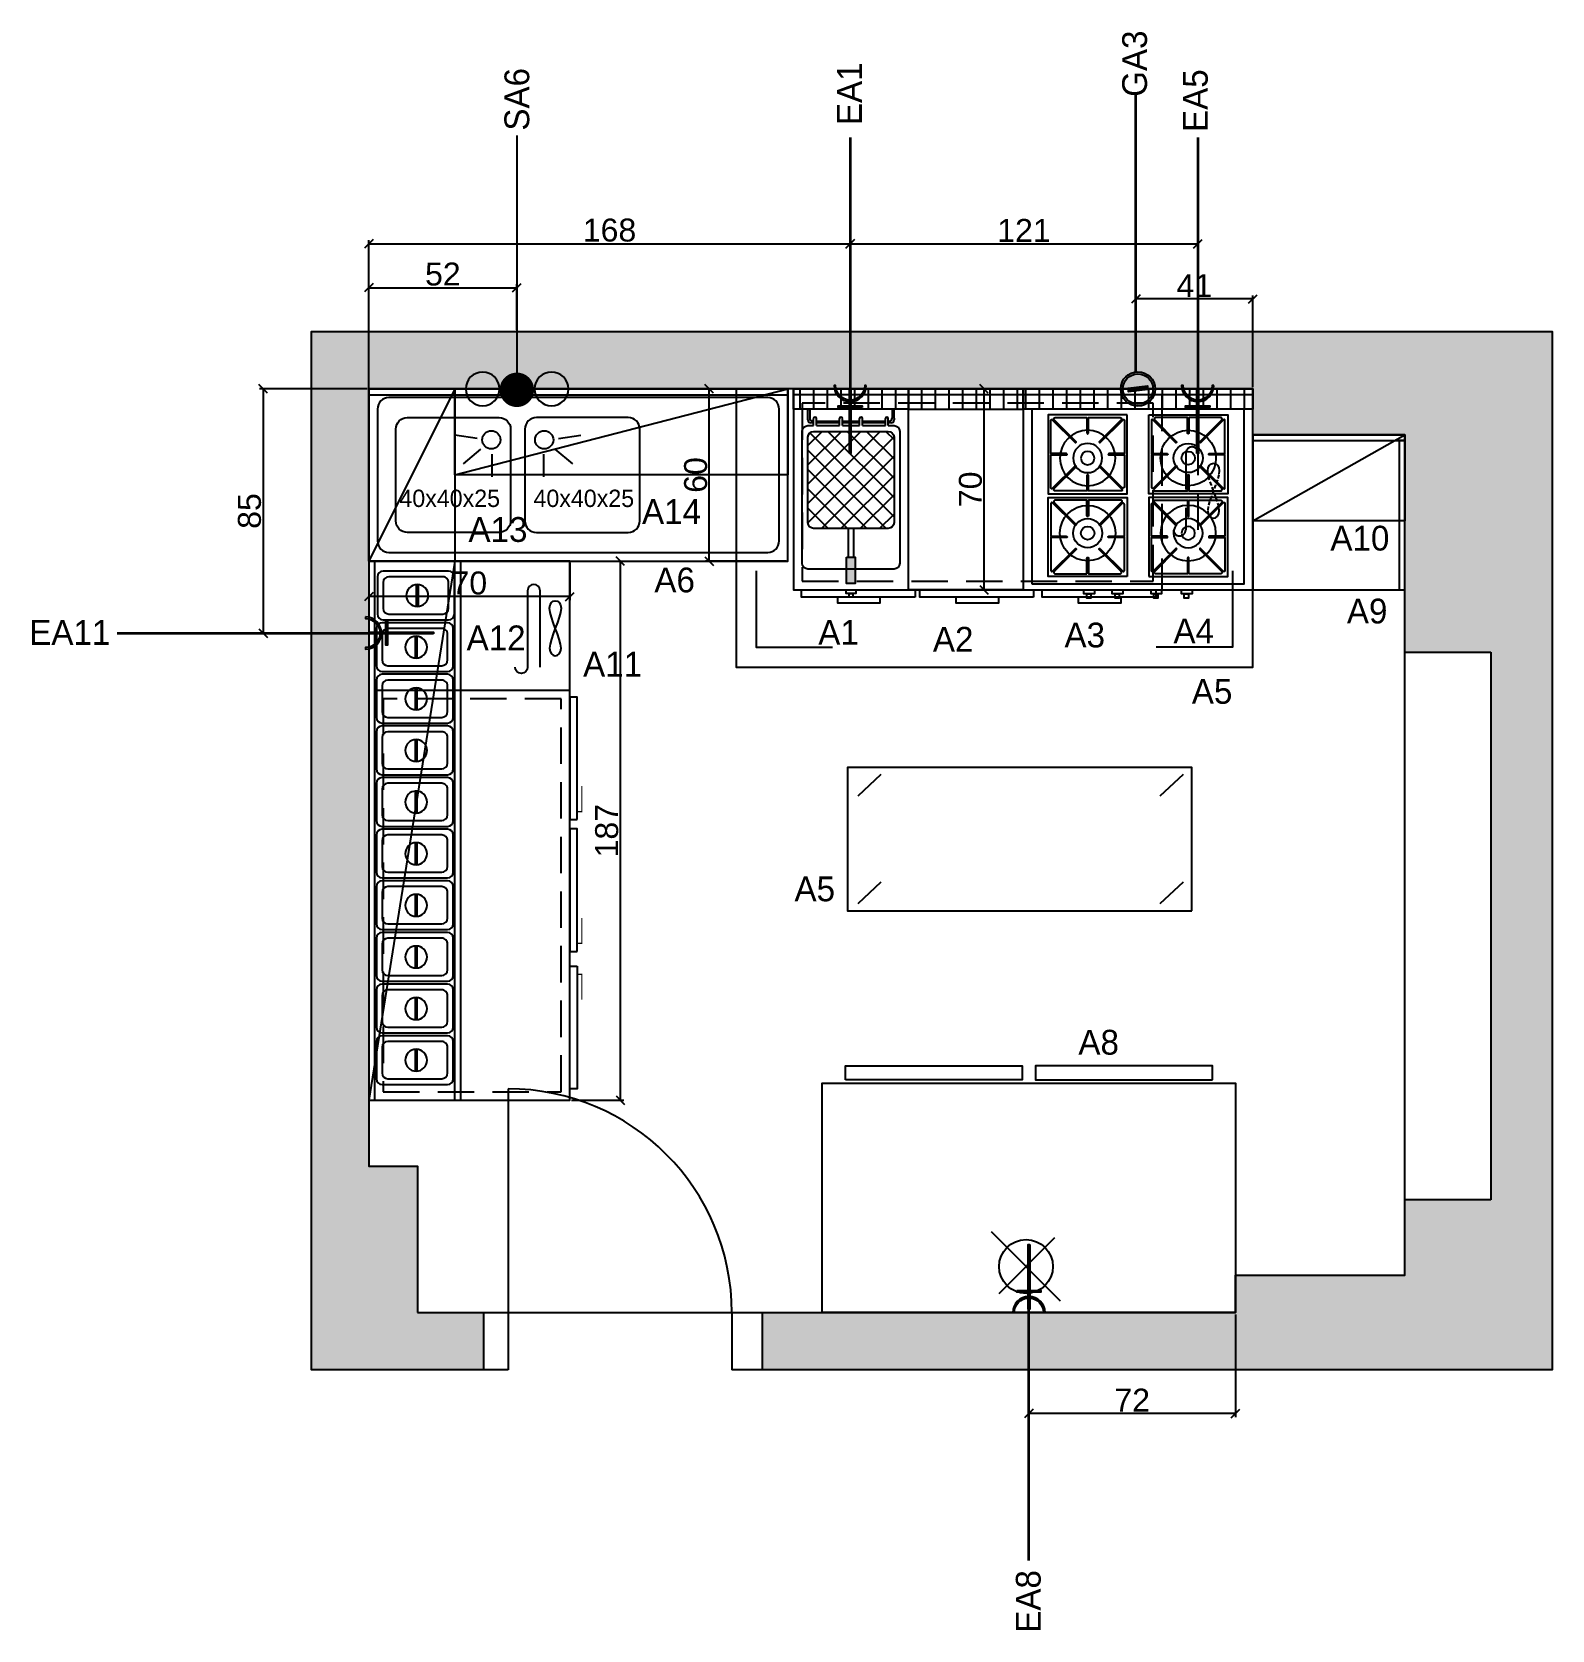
# Model space of a CAD drawing. Header units: millimetres. Extents: x 4241 to 4771, y 14519 to 15076.
import ezdxf
from ezdxf.enums import TextEntityAlignment as Align

# ---------------------------------------------------------------- set-up
doc = ezdxf.new("R2010")
doc.units = ezdxf.units.MM
doc.linetypes.add('DASHDOT', pattern=[25.399999999999995, 12.7, -6.349999999999998, 0, -6.349999999999998])
doc.linetypes.add('DASHED', pattern=[19.049999999999997, 12.7, -6.35])
for name, color, linetype in [('002 Çizgi', 7, 'Continuous'), ('CIHAZ', 2, 'Continuous'), ('ELEKTRİK', 10, 'Continuous'), ('S2000-002 Çizgi', 7, 'Continuous'), ('S2000-019 Su Tes İşaretler', 5, 'Continuous'), ('S2000-024 Gaz Tes İşaretler', 3, 'Continuous'), ('SIH', 4, 'Continuous'), ('SU', 152, 'Continuous'), ('wall', 4, 'Continuous')]:
    doc.layers.add(name, color=color, linetype=linetype)
doc.layers.add('ELK', color=1, linetype='Continuous', lineweight=35)
doc.layers.add('GAZ', color=200, linetype='Continuous', lineweight=25)
doc.styles.get("Standard").update_dxf_attribs({"font": 'arial.ttf'})
doc.styles.add('TAKSİM', font='GOTHIC.TTF', dxfattribs={"height": 20})
doc.dimstyles.new('OLCU50', dxfattribs={"dimtxt": 8, "dimasz": 3, "dimexe": 1.25, "dimexo": 0.625, "dimtad": 1, "dimdec": 0, "dimtxsty": 'Standard', "dimblk": 'OBLIQUE', "dimcen": 2.5, "dimclrd": 256, "dimclre": 251, "dimclrt": 25, "dimadec": 0, "dimazin": 0, "dimtfac": 1, "dimtdec": 0, "dimtmove": 0, "dimatfit": 3, "dimldrblk": 'OBLIQUE', "dimfxl": 1, "dimarcsym": 0})

msp = doc.modelspace()

# ---------------------------------------------------------------- texts
at = {"style": 'TAKSİM'}
for s, height, p in [('40x40x25', 6.048, (4386.942339850631, 14910.43699284006)), ('40x40x25', 6.048, (4433.676133183033, 14910.43699284006)), ('A14', 8.64, (4464.244376225348, 14904.54378596111)), ('A13', 8.64, (4403.764014079186, 14898.27452745167)), ('A10', 8.64, (4704.113720746525, 14895.26477330201)), ('A6', 8.64, (4465.322013567571, 14880.67361168229)), ('A9', 8.64, (4706.648818578415, 14869.83599524137)), ('A1', 8.64, (4522.444428562063, 14862.41380820431)), ('A3', 8.64, (4608.239423968, 14861.48555031622)), ('A4', 8.64, (4646.210971801982, 14862.92481165267)), ('A12', 8.64, (4403.111190361045, 14860.48998684589)), ('A2', 8.64, (4562.38695466028, 14860.00735803928)), ('A11', 8.64, (4443.712309653583, 14851.30820624736)), ('A5', 8.64, (4652.613656764301, 14841.84284421939)), ('A5', 8.64, (4514.156900372408, 14772.98332510728)), ('A8', 8.64, (4613.087827254552, 14719.52354286462))]:
    msp.add_text(s, height=height, dxfattribs=at).set_placement(p, align=Align.CENTER)
at = {"layer": 'ELK', "color": 3, "style": 'TAKSİM'}
msp.add_text('GA3', height=8.64, rotation=90, dxfattribs=at).set_placement((4629.934372787951, 15053.44006255312))
at = {"layer": 'ELK', "color": 1, "style": 'TAKSİM'}
for s, p in [('EA1', (4530.571525395411, 15054.50488369933)), ('EA5', (4651.086759212851, 15052.10609737102)), ('EA8', (4592.865504528861, 14528.88622183646))]:
    msp.add_text(s, height=8.64, rotation=90, dxfattribs=at).set_placement(p, align=Align.CENTER)
msp.add_text('EA11', height=8.64, dxfattribs=at).set_placement((4254.557242084276, 14862.38277726085), align=Align.CENTER)
at = {"layer": 'SU', "style": 'TAKSİM'}
msp.add_text('SA6', height=8.64, rotation=90, dxfattribs=at).set_placement((4414.653378012948, 15041.64990061729))

# ---------------------------------------------------------------- blocks, each defined once
blk = doc.blocks.new('A$C604B7618')
at = {"layer": 'S2000-002 Çizgi'}
blk.add_lwpolyline([(9.0837897915e-06, 30.56934416526383), (30.56934988002058, 30.56934416526383), (30.56934988002058, 3.3690312193e-06), (9.0837897915e-06, 3.3690312193e-06), (9.0837897915e-06, 30.56934416526383)], dxfattribs=at)
blk.add_lwpolyline([(15.54676230766154, 29.52101286223842), (15.54676230766154, 23.4406913046887, -0.4142135623730951), (15.33709604705655, 23.23102504408325), (15.23226291675382, 23.23102504408325, -0.4142135623730951), (15.02259665614838, 23.4406913046887), (15.02259665614838, 29.52101286223842), (2.684429298277336, 29.52101286223842, 0.6681786379192877), (2.313788211627525, 28.62620612407591), (10.80522009634524, 20.13477423935729, -0.8104432851896715), (10.38341604437301, 19.81529611802944), (1.585224429712525, 28.61348773269038, 0.6681786379193126), (1.048340386815198, 28.39110308070031), (1.048340386815198, 15.54675659290387), (7.128661944364921, 15.54675659290387, -0.4142135623730951), (7.338328204970366, 15.33709033229934), (7.338328204970366, 15.23225720199661, -0.4142135623730951), (7.128661944364921, 15.02259094139117), (1.048340386815198, 15.02259094139117), (1.048340386815198, 2.684423583519674, 0.6681786379192877), (1.943147124977713, 2.313782496869862), (10.43457900969588, 10.80521438158757, -0.8104432851896715), (10.75405713102418, 10.3834103296158), (1.955865516363246, 1.585218714955772, 0.6681786379193126), (2.17825016835377, 1.048334672058444), (15.02259665614838, 1.048334672057535), (15.02259665614838, 7.128656229607258, -0.4142135623730951), (15.23226291675382, 7.338322490212701), (15.33709604705655, 7.338322490212701, -0.4142135623730951), (15.54676230766154, 7.128656229607258), (15.54676230766154, 1.048334672057535), (27.88492966553258, 1.048334672057535, 0.6681786379192877), (28.25557075218285, 1.94314141022005), (19.76413886746513, 10.43457329493776, -0.8104432851896717), (20.18594291943736, 10.75405141626561), (28.9841345340974, 1.955859801605583, 0.6681786379193126), (29.52101857699472, 2.178244453595652), (29.52101857699472, 15.02259094139117), (23.440697019445, 15.02259094139117, -0.4142135623730951), (23.23103075883955, 15.23225720199661), (23.23103075884001, 15.33709033229934, -0.4142135623730951), (23.440697019445, 15.54675659290387), (29.52101857699472, 15.54675659290387), (29.52101857699472, 28.39110308070031, 0.6681786379193126), (28.9841345340974, 28.61348773269038), (20.18594291943736, 19.81529611802944, -0.8104432851896715), (19.76413886746513, 20.13477423935729), (28.25557075218285, 28.62620612407591, 0.6681786379192877), (27.88492966553258, 29.52101286223842)], format="xyb", close=True, dxfattribs=at)
for radius in [10.75000880901227, 5.655118676306867, 2.598184596683391]:
    blk.add_circle((15.28470044665027, 13.79798802426285), radius, dxfattribs=at)
blk = doc.blocks.new('A$C7A250C34')
at = {"layer": 'S2000-002 Çizgi'}
h = blk.add_hatch(dxfattribs=at)
h.set_pattern_fill('ANSI31', color=256, scale=1.5, angle=45, style=0)
h.set_pattern_definition([(90, (-2508.419051880786, -6412.80118857615), (-4.762499999999998, 9e-16), [])])
h.paths.add_polyline_path([(-9.212448276230134e-06, 72.91598990668763), (-9.212448276230134e-06, 65.91598990668763), (79.99999078755172, 65.91598990668763), (79.99999078755172, 72.91598990668763)])
for points in [[(-9.212448276230134e-06, 2.915989906687628), (79.99999078755263, 2.915989906687628), (79.99999078755172, 72.91598990668763), (-9.212448276230134e-06, 72.91598990668763)], [(79.99999078755172, 65.91598990668763), (-9.212448276230134e-06, 65.91598990668763), (-9.212448276230134e-06, 72.91598990668763), (79.99999078755172, 72.91598990668763)], [(2.999990787551724, 4.915989906687628), (76.99999078755263, 4.915989906687628), (76.99999078755172, 65.91598990668763), (2.999990787551724, 65.91598990668763)], [(21.19846672845506, 2.915989906687628), (24.8434667284555, 2.915989906687628), (24.8434667284555, 1.457989906688908), (21.19846672845506, 1.457989906688908)], [(22.16557366748293, 1.457989906688908), (23.62357366748347, 1.457989906688908), (23.62357366748347, -1.00933098110545e-05), (22.16557366748293, -1.00933098110545e-05)], [(31.04837039071299, 2.915989906687628), (34.69337039071343, 2.915989906687628), (34.69337039071343, 1.457989906688908), (31.04837039071299, 1.457989906688908)], [(32.01547732974086, 1.457989906688908), (33.4734773297414, 1.457989906688908), (33.4734773297414, -1.00933098110545e-05), (32.01547732974086, -1.00933098110545e-05)], [(44.55692469793121, 2.915989906687628), (48.20192469793164, 2.915989906687628), (48.20192469793164, 1.457989906688908), (44.55692469793121, 1.457989906688908)], [(45.52403163695908, 1.457989906688908), (46.98203163695962, 1.457989906688908), (46.98203163695962, -1.00933098110545e-05), (45.52403163695908, -1.00933098110545e-05)], [(55.19721320158078, 2.915989906687628), (58.84221320158122, 2.915989906687628), (58.84221320158122, 1.457989906688908), (55.19721320158078, 1.457989906688908)], [(56.16432014060865, 1.457989906688908), (57.62232014060919, 1.457989906688908), (57.62232014060919, -1.00933098110545e-05), (56.16432014060865, -1.00933098110545e-05)]]:
    blk.add_lwpolyline(points, close=True, dxfattribs=at)
at = {"layer": 'S2000-002 Çizgi', "yscale": 0.8999999999996362}
for p, xscale, zscale in [((36.23911923934429, 36.40358015796164), -0.8999999999996362, 0.9), ((43.76086233575916, 36.40358015796164), 0.8999999999996362, 0.8999999999996362)]:
    blk.add_blockref('A$C604B7618', p, dxfattribs=dict(at, xscale=xscale, zscale=zscale))
at = {"layer": 'S2000-002 Çizgi', "yscale": 0.8999999999996362, "rotation": 180}
for p, xscale, zscale in [((36.23911923934429, 35.06320887480115), 0.8999999999996362, 0.8999999999996362), ((43.76086233575916, 35.06320887480115), -0.8999999999996362, 0.9)]:
    blk.add_blockref('A$C604B7618', p, dxfattribs=dict(at, xscale=xscale, zscale=zscale))
blk = doc.blocks.new('A$C552303AF')
at = {"layer": 'S2000-002 Çizgi'}
h = blk.add_hatch(dxfattribs=at)
h.set_pattern_fill('ANSI31', color=256, scale=1.5, angle=45, style=0)
h.set_pattern_definition([(90, (-4587.759437959452, -5289.153943066902), (-4.762499999999998, 9e-16), [])])
h.paths.add_polyline_path([(2.50047278314014e-05, 69.99998806620033), (2.50047278314014e-05, 62.99998806620033), (40.00002500472783, 62.99998806620033), (40.00002500472783, 69.99998806620033)])
for points in [[(2.50047278314014e-05, 69.99998806620033), (40.00002500472783, 69.99998806620033), (40.00002500472783, -1.193379966935026e-05), (2.50047278314014e-05, -1.193379966935026e-05)], [(2.50047278314014e-05, 62.99998806620033), (40.00002500472783, 62.99998806620033), (40.00002500472783, -1.193379966935026e-05), (2.50047278314014e-05, -1.193379966935026e-05)]]:
    blk.add_lwpolyline(points, close=True, dxfattribs=at)
blk = doc.blocks.new('A$C3D043C48')
at = {"layer": 'S2000-002 Çizgi'}
h = blk.add_hatch(dxfattribs=at)
h.set_pattern_fill('ANSI31', color=256, scale=1.5, angle=45, style=0)
h.set_pattern_definition([(90, (-3458.603048257961, -4993.738676328785), (-4.762499999999998, 9e-16), [])])
h.paths.add_polyline_path([(2.07353168661939e-05, 72.62441608050494), (2.07353168661939e-05, 65.62441608050494), (40.00002073531687, 65.62441608050494), (40.00002073531687, 72.62441608050494)])
h = blk.add_hatch(color=256, dxfattribs=at)
h.paths.add_polyline_path([(35.00002073531687, 61.80149465390105), (35.00002073531687, 62.43932749152145), (35.00002073531778, 65.62441608050585), (34.36218789769737, 65.62441608050494), (34.36218789769737, 62.43932749152145, -0.4142135623722854), (33.3621878977001, 61.43932749152145), (33.00002073531687, 61.43932749151963), (33.00002073531687, 60.80149465390014), (34.00002073531869, 60.80149465390195, 0.414213562372296)])
h.paths.add_polyline_path([(32.00002073531778, 61.43932749152054), (24.00002073531778, 61.43932749152054), (24.00002073531687, 60.80149465390105), (32.00002073531778, 60.80149465390105)])
h.paths.add_polyline_path([(23.00002073531778, 61.43932749152054), (17.00002073531687, 61.43932749152054), (17.00002073531687, 60.80149465390105), (23.00002073531778, 60.80149465390105)])
h.paths.add_polyline_path([(16.00002073531596, 61.43932749151963), (8.000020735316866, 61.43932749152054), (8.000020735316866, 60.80149465390195), (16.00002073531596, 60.80149465390195)])
h.paths.add_polyline_path([(5.637853572935455, 62.43932749151963), (5.637853572936365, 65.62441608050494), (5.000020735315957, 65.62441608050494), (5.000020735316866, 61.80149465390195, 0.4142135623730951), (6.000020735316866, 60.80149465390195), (6.637853572936365, 60.80149465390195), (7.000020735316866, 60.80149465390195), (7.000020735316866, 61.43932749152054), (6.637853572935455, 61.43932749152054, -0.4142135623728287)])
h = blk.add_hatch(dxfattribs=at)
h.set_pattern_fill('ANSI37', color=256, scale=1.5, style=0)
h.set_pattern_definition([(45, (-3527.476305597725, -4981.522425038514), (-3.367596045400931, 3.367596045400932), []), (135, (-3527.476305597725, -4981.522425038514), (-3.367596045400932, -3.367596045400931), [])])
h.paths.add_polyline_path([(35.00002073531687, 55.84066737077274, 0.4142135623730951), (33.00002073531687, 57.84066737077274), (7.000020735316866, 57.84066737077364, 0.4142135623730951), (5.000020735316866, 55.84066737077364), (5.000020735315957, 26.00596200717928, 0.4142135623730951), (7.000020735315957, 24.00596200717928), (33.00002073531687, 24.00596200717837, 0.4142135623730951), (35.00002073531687, 26.00596200717837)])
blk.add_hatch(color=256, dxfattribs=at).paths.add_polyline_path([(18.49464213074498, 14.00596200717928), (21.50539933988875, 14.00596200717928), (21.50539933988875, 4.840667370774554), (18.49464213074498, 4.840667370774554)])
for p, q in [((5.000020735316866, 65.62441608050494), (5.637853572936365, 65.62441608050494)), ((5.000020735316866, 61.80149465390195), (5.000020735316866, 65.62441608050494)), ((5.637853572936365, 65.62441608050494), (5.637853572935455, 62.43932749152054)), ((6.637853572935455, 61.43932749152054), (7.000020735315957, 61.43932749152054)), ((7.000020735316866, 59.84066737077364), (7.000020735316866, 62.31665213439055)), ((8.000020735316866, 59.84066737077364), (8.000020735316866, 62.31665213439055)), ((8.000020735315957, 61.43932749152054), (16.00002073531596, 61.43932749152054)), ((16.00002073531596, 59.84066737077364), (16.00002073531596, 62.31665213439055)), ((17.00002073531687, 59.84066737077364), (17.00002073531687, 62.31665213439055)), ((17.00002073531687, 61.43932749152054), (23.00002073531778, 61.43932749152054)), ((23.00002073531778, 59.84066737077364), (23.00002073531778, 62.31665213439055)), ((24.00002073531778, 59.84066737077364), (24.00002073531778, 62.31665213439055)), ((24.00002073531778, 61.43932749152054), (32.00002073531778, 61.43932749152054)), ((32.00002073531778, 59.84066737077364), (32.00002073531778, 62.31665213439055)), ((33.00002073531687, 59.84066737077364), (33.00002073531687, 62.31665213439055)), ((33.00002073531687, 61.43932749152054), (33.36218789769737, 61.43932749152145)), ((35.00002073531687, 65.62441608050494), (34.36218789769737, 65.62441608050494)), ((34.36218789769737, 65.62441608050494), (34.36218789769737, 62.43932749152145)), ((35.00002073531687, 62.43932749152145), (35.00002073531687, 65.62441608050494)), ((35.00002073531687, 62.43932749152145), (35.00002073531687, 61.80149465390195)), ((6.637853572936365, 60.80149465390195), (6.000020735316866, 60.80149465390195)), ((7.000020735316866, 60.80149465390195), (6.637853572936365, 60.80149465390195)), ((16.00002073531596, 60.80149465390195), (8.000020735316866, 60.80149465390195)), ((23.00002073531778, 60.80149465390105), (17.00002073531687, 60.80149465390195)), ((32.00002073531778, 60.80149465390105), (24.00002073531778, 60.80149465390105)), ((34.00002073531687, 60.80149465390195), (33.00002073531687, 60.80149465390105))]:
    blk.add_line(p, q, dxfattribs=at)
for points in [[(2.07353168661939e-05, 2.624416080504943), (40.00002073531687, 2.624416080504943), (40.00002073531687, 72.62441608050494), (2.07353168661939e-05, 72.62441608050494)], [(2.07353168661939e-05, 72.62441608050494), (40.00002073531687, 72.62441608050494), (40.00002073531687, 65.62441608050494), (2.07353168661939e-05, 65.62441608050494)], [(19.00002073531687, 24.00596200717928), (19.00002073531687, 14.00596200717928), (21.00002073531687, 14.00596200717928), (21.00002073531687, 24.00596200717928)], [(18.49464213074498, 14.00596200717928), (21.50539933988875, 14.00596200717928), (21.50539933988875, 4.840667370774554), (18.49464213074498, 4.840667370774554)], [(18.35977073531649, 2.624416080504943), (21.64027073531724, 2.624416080504943), (21.64027073531724, 1.312216080504641), (18.35977073531649, 1.312216080504641)], [(19.34392073531671, 1.312216080504641), (20.65612073531702, 1.312216080504641), (20.65612073531702, 1.608050433787866e-05), (19.34392073531671, 1.608050433787866e-05)]]:
    blk.add_lwpolyline(points, close=True, dxfattribs=at)
for points in [[(29.00002073531778, 9.840667370774554), (5.000020735316866, 9.840667370774554, -0.4142135623730951), (3.000020735316866, 11.84066737077455), (3.000020735316866, 57.84066737077364, -0.4142135623730951), (5.000020735316866, 59.84066737077364), (7.000020735316866, 59.84066737077364)], [(33.00002073531687, 59.84066737077364), (35.00002073531687, 59.84066737077364, -0.4142135623731034), (37.00002073531687, 57.84066737077364), (37.00002073531687, 11.84066737077455, -0.4142135623730951), (35.00002073531687, 9.840667370774554), (29.00002073531778, 9.840667370774554)]]:
    blk.add_lwpolyline(points, format="xyb", dxfattribs=at)
blk.add_lwpolyline([(7.000020735316866, 57.84066737077364), (33.00002073531687, 57.84066737077274, -0.4142135623730951), (35.00002073531687, 55.84066737077274), (35.00002073531687, 26.00596200717837, -0.4142135623730951), (33.00002073531687, 24.00596200717837), (7.000020735315957, 24.00596200717928, -0.4142135623730951), (5.000020735315957, 26.00596200717928), (5.000020735316866, 55.84066737077364, -0.4142135623730951)], format="xyb", close=True, dxfattribs=at)
for points in [[(8.000020735316866, 59.84066737077364), (16.00002073531596, 59.84066737077364)], [(17.00002073531687, 59.84066737077364), (23.00002073531778, 59.84066737077364)], [(24.00002073531778, 59.84066737077364), (32.00002073531778, 59.84066737077364)]]:
    blk.add_lwpolyline(points, dxfattribs=at)
for centre, radius, start, end in [((6.000020735316866, 61.80149465390195), 1, 180, 270), ((6.637853572935455, 62.43932749152054), 1, 180, 270), ((7.500020735316866, 62.31665213439055), 0.5, 0, 180), ((16.50002073531596, 62.31665213439055), 0.5, 0, 180), ((23.50002073531778, 62.31665213439055), 0.5, 0, 180), ((32.50002073531687, 62.31665213439055), 0.5, 0, 180), ((33.36218789769737, 62.43932749152145), 1, 270, 0), ((34.00002073531687, 61.80149465390195), 1, 270, 0)]:
    blk.add_arc(centre, radius, start, end, dxfattribs=at)
blk = doc.blocks.new('A$C6274531D')
at = {"layer": 'S2000-002 Çizgi'}
for p, q in [((17.23786453774846, 66.03869537394712), (16.12519673073803, 73.85040841250157)), ((21.04710673624868, 64.80851258343318), (26.05501014459878, 70.90620015316745)), ((22.71018511349394, 60.89985763222103), (30.60074214360793, 60.89985763222103)), ((22.71018511349394, 42.8621808682874), (30.60074214360793, 42.8621808682874)), ((17.23786453774846, 37.72334312656312), (16.12519673073803, 29.91163008800686)), ((21.04710673624868, 38.95352591707706), (26.05501014459878, 32.85583834733916))]:
    blk.add_line(p, q, dxfattribs=at)
for points in [[(60.000006549928, 2.313236109330319e-06), (60.000006549928, 146.0000023132361), (6.549928002641536e-06, 146.0000023132361), (6.549928002641536e-06, 2.313236109330319e-06)], [(2.000006549928003, 2.313236109330319e-06), (2.000006549928003, 146.0000023132361), (6.549928002641536e-06, 146.0000023132361), (6.549928002641536e-06, 2.313236109330319e-06)]]:
    blk.add_lwpolyline(points, close=True, dxfattribs=at)
for points in [[(57.00000654992982, 7.00000231323429), (57.000006549928, 139.0000023132343, 0.4142135623730919), (53.000006549928, 143.0000023132343), (7.000006549928003, 143.0000023132361, 0.4142135623731057), (3.000006549928003, 139.0000023132361), (3.000006549928003, 7.00000231323429, 0.4142135623730951), (7.000006549928003, 3.00000231323429), (53.00000654992982, 3.00000231323429, 0.4142135623730844)], [(50.00000654992982, 58.38101925025512), (50.00000654993164, 90.38101925025512, 0.4142135623730951), (46.00000654993164, 94.38101925025512), (14.00000654993164, 94.3810192502533, 0.4142135623730951), (10.00000654993164, 90.3810192502533), (10.00000654992982, 58.3810192502533, 0.4142135623730951), (14.00000654992982, 54.38101925025512), (46.00000654992982, 54.38101925025512, 0.4142135623730951)], [(50.00000654992982, 45.38101925025512), (50.00000654993164, 13.38101925025512, -0.4142135623730951), (46.00000654993164, 9.381019250253303), (14.00000654993164, 9.381019250253303, -0.4142135623730951), (10.00000654993164, 13.3810192502533), (10.00000654992982, 45.3810192502533, -0.4142135623730951), (14.00000654992982, 49.38101925025512), (46.00000654992982, 49.38101925025512, -0.4142135623730951)]]:
    blk.add_lwpolyline(points, format="xyb", close=True, dxfattribs=at)
for centre in [(17.74464998958865, 61.09522727261174), (17.74464998958865, 42.66681122789669)]:
    blk.add_circle(centre, 3.187919533039349, dxfattribs=at)
blk = doc.blocks.new('A$C2ECB6E55')
at = {"layer": 'S2000-002 Çizgi'}
blk.add_line((1.999999633304469, 160.000000002623), (1.999999633304469, 2.622982719913125e-09), dxfattribs=at)
for points in [[(69.99999963330447, 160.000000002623), (-3.666955308290198e-07, 160.000000002623), (-3.666955308290198e-07, 2.622982719913125e-09), (69.99999963330447, 2.622982719913125e-09)], [(72.63999963330389, 126.2523474128575), (72.63999963330389, 86.65234741285894), (69.99999963330447, 86.65234741285713), (69.99999963330447, 126.2523474128575)], [(72.63999963330389, 114.1192879317459), (72.63999963330389, 99.17769663537183), (74.59826204702586, 99.17769663537183), (74.59826204702586, 114.1192879317459)], [(72.63999963330389, 83.62189051873793), (72.63999963330389, 44.02189051873938), (69.99999963330447, 44.02189051873756), (69.99999963330447, 83.62189051873793)], [(72.63999963330389, 71.48883103762637), (72.63999963330389, 56.54723974125227), (74.59826204702586, 56.54723974125227), (74.59826204702586, 71.48883103762637)], [(72.63999963330389, 42.35901977569301), (72.63999963330389, 2.75901977569265), (69.99999963330447, 2.75901977569265), (69.99999963330447, 42.35901977569301)], [(72.63999963330389, 30.22596029458145), (72.63999963330389, 15.28436899820736), (74.59826204702586, 15.28436899820736), (74.59826204702586, 30.22596029458145)]]:
    blk.add_lwpolyline(points, close=True, dxfattribs=at)
at = {"layer": 'S2000-002 Çizgi', "linetype": 'DASHED', "ltscale": 0.1}
blk.add_lwpolyline([(28.50573604322744, 148.3282967070645), (29.9627309624484, 148.156266973745), (31.66482783069478, 147.7027340404566), (33.53032599829385, 147.0615323071816), (35.47752481556745, 146.3264961739169), (37.42472363284287, 145.5914600406522), (39.29022180044194, 144.9502583073809), (40.99231866869013, 144.4967253740888), (42.44931358790745, 144.3246956407711), (43.59312268337089, 144.4967253740888), (44.41012918012893, 144.950258307379), (44.90033307818339, 145.5914600406522), (45.06373437753427, 146.3264961739169), (44.90033307818339, 147.0615323071816), (44.41012918012893, 147.7027340404547), (43.59312268337089, 148.156266973745), (42.44931358790927, 148.3282967070645), (40.99231866868831, 148.156266973745), (39.29022180044194, 147.7027340404566), (37.42472363284287, 147.0615323071816), (35.47752481556745, 146.3264961739169), (33.53032599829385, 145.5914600406522), (31.66482783069478, 144.9502583073809), (29.9627309624484, 144.4967253740888), (28.50573604322744, 144.3246956407711), (27.361926947764, 144.4967253740888), (26.54492045100596, 144.950258307379), (26.0547165529515, 145.5914600406522), (25.89131525360062, 146.3264961739169), (26.0547165529515, 147.0615323071816), (26.54492045100596, 147.7027340404547), (27.361926947764, 148.156266973745)], close=True, dxfattribs=at)
at = {"layer": 'S2000-002 Çizgi', "linetype": 'DASHED'}
for points in [[(49.06888436783447, 141.018571155917), (22.39708594848889, 141.018571155917, 1), (22.39708594848889, 136.6727671644585)], [(22.39708594848889, 136.6727671644585), (49.06888436783447, 136.6727671644585, -1), (49.06888436783447, 132.326963173)]]:
    blk.add_lwpolyline(points, format="xyb", dxfattribs=at)
blk.add_lwpolyline([(1.999999633304469, 128.2961036495053), (69.99999963330447, 128.2961036495071)], dxfattribs=at)
blk.add_lwpolyline([(4.999999633304469, 125.2961036495071), (4.999999633304469, 3.000000002622983), (66.99999963330447, 3.000000002622983), (66.99999963330447, 125.2961036495071)], close=True, dxfattribs=at)
blk = doc.blocks.new('A$C50025146')
at = {"layer": 'ELEKTRİK'}
h = blk.add_hatch(color=256, dxfattribs=at)
edge = h.paths.add_edge_path()
edge.add_line((23.70435837441619, 11.25333161261187), (23.70435837441619, 10.69066721622039))
edge.add_ellipse((23.70435837441619, 5.626687648689767), major_axis=(3.580774291992597, -3.580774291992606), ratio=0.9999999999999413, start_angle=134.9999999999983, end_angle=314.9999999999983)
edge.add_line((23.70435837441619, 0.5627080811555061), (23.70435837441619, 4.368476402305532e-05))
edge.add_ellipse((23.70435837441619, 5.626687648689767), major_axis=(3.978638102213783, 3.978638102213774), ratio=0.9999999999999128, start_angle=45.0000000000025, end_angle=225.0000000000025, ccw=False)
for points in [[(6.940050297998823e-05, 5.345355450490388), (6.940050297998823e-05, 5.908019846885509), (22.50664525620232, 5.908019846885509), (22.50664525620232, 5.345355450490388)], [(16.0258407970905, 9.846670621633166), (16.5885051934838, 9.846670621633166), (16.5885051934838, 1.406704675742731), (16.0258407970905, 1.406704675742731)]]:
    blk.add_hatch(color=256, dxfattribs=at).paths.add_polyline_path(points)
at = {"layer": 'ELEKTRİK', "elevation": 4.798666618537076e-08}
blk.add_lwpolyline([(23.70435837441437, 4.368476402305532e-05), (23.70435837441619, 0.5627080811555061, -0.9999999999999944), (23.70435837441619, 10.69066721622039), (23.70435837441619, 11.25333161261187, 0.9999999999999944)], format="xyb", close=True, dxfattribs=at)
at = {"layer": 'ELEKTRİK'}
for points, elevation in [([(6.940050297998823e-05, 5.908019846885509), (22.50664525620232, 5.908019846885509), (22.50664525620232, 5.345355450490388), (6.940050297998823e-05, 5.345355450490388)], 4.794507297291503e-08), ([(16.0258407970905, 1.406704675742731), (16.0258407970905, 9.846670621633166), (16.5885051934838, 9.846670621633166), (16.5885051934838, 1.406704675742731)], 4.791194770819646e-08)]:
    blk.add_lwpolyline(points, close=True, dxfattribs=dict(at, elevation=elevation))
blk = doc.blocks.new('A$C7E7D3E18')
at = {"layer": 'SIH', "linetype": 'Continuous', "const_width": 6}
blk.add_lwpolyline([(3.000007937805094, 6.00000349876359, 1), (9.000007937805094, 6.00000349876359, 1)], format="xyb", close=True, dxfattribs=at)
blk = doc.blocks.new('A$C6E87713E')
at = {"layer": 'S2000-019 Su Tes İşaretler'}
for centre in [(5.893434410694681, 6.30485435639639), (29.88815123108907, 6.30485435639639)]:
    blk.add_circle(centre, 5.893467255915311, dxfattribs=at)
blk.add_blockref('A$C7E7D3E18', (11.94957396746213, 9.586591659171972e-06))
blk = doc.blocks.new('A$C45BD7F52')
at = {"layer": 'S2000-024 Gaz Tes İşaretler'}
h = blk.add_hatch(color=256, dxfattribs=at)
h.paths.add_polyline_path([(7.999997843086021, 4.00001092405273, 1), (-2.156913978534902e-06, 4.00001092405273, 1)])
h.paths.add_polyline_path([(7.499997843086021, 4.00001092405273, 1), (0.4999978430860215, 4.00001092405273, 1)], flags=16)
for radius in [4, 3.5]:
    blk.add_circle((3.999997843086021, 4.00001092405273), radius, dxfattribs=at)
blk = doc.blocks.new('A$C73223F6F')
at = {"layer": 'GAZ'}
blk.add_hatch(color=256, dxfattribs=at).paths.add_polyline_path([(2.631994566027061, 6.750033255791095), (2.594592267594635, 5.438052007529222), (9.363133068096431, 5.245092707748881), (9.400535366532495, 6.557073956010754)])
blk.add_lwpolyline([(2.631994566027061, 6.750033255791095), (9.400535366532495, 6.557073956010754), (9.363133068096431, 5.245092707748881), (2.594592267594635, 5.438052007529222)], close=True, dxfattribs=at)
at = {"layer": 'GAZ', "xscale": 1.499999999995655, "yscale": 1.499999999995655, "zscale": 1.499999999995655, "rotation": 358.3670394844737}
blk.add_blockref('A$C45BD7F52', (-0.1709768146483839, 0.1709632629581392), dxfattribs=at)
blk = doc.blocks.new('A$C01E77913')
at = {"layer": 'S2000-002 Çizgi'}
for points in [[(1.999996831329099, 26.79714285829232), (14.9999968313291, 26.79714285829414, -0.4142135623731128), (16.9999968313291, 24.79714285829414), (16.9999968313291, 2.000004429532964, -0.4142135623730951), (14.9999968313291, 4.4295329644e-06), (1.999996831329099, 4.4295347834e-06, -0.4142135623730774), (-3.1686709008e-06, 2.000004429534783), (-3.1686709008e-06, 24.79714285829232, -0.4142135623730951)], [(3.999996831329098, 24.79714285829141), (12.99999683132819, 24.79714285829232, -0.4142135623731679), (14.9999968313291, 22.79714285829232), (14.99999683132819, 4.000004429532964, -0.4142135623731362), (12.99999683132819, 2.000004429532964), (3.999996831329098, 2.000004429533873, -0.4142135623730466), (1.999996831329099, 4.000004429533873), (1.999996831329099, 22.79714285829141, -0.4142135623730541)]]:
    blk.add_lwpolyline(points, format="xyb", close=True, dxfattribs=at)
blk.add_lwpolyline([(4.713619910745819, 14.26656825662758), (12.2114784227283, 14.26656825662758), (12.2114784227283, 13.5171988007387), (4.713619910745819, 13.5171988007387)], close=True, dxfattribs=at)
blk.add_circle((8.462549166737062, 13.86656825662794), 3.823091046240757, dxfattribs=at)
blk = doc.blocks.new('188-70-M')
at = {"layer": '002 Çizgi', "color": 7}
blk.add_line((47.58287279789511, -126.0117666310762), (47.58287279789511, 61.98823336892383), dxfattribs=at)
for points in [[(-20.41712720210489, -126.0117666310762), (49.58287279789511, -126.0117666310762), (49.58287279789511, 61.98823336892383), (-20.41712720210489, 61.98823336892383)], [(17.58287279789511, 61.98823336892383), (17.58287279789511, -126.0179321939831), (49.58287279789511, -126.0179321939831), (49.58287279789511, 61.98823336892383)], [(-22.98212720210434, 15.23919690328639), (-22.98212720210798, 57.98919690328108), (-20.41712720210489, 57.9891969032833), (-20.41712720210489, 15.23919690328134)], [(-22.9821272021067, 10.11489351627007), (-22.98212720210671, -32.63510648373022), (-20.41712720210489, -32.63510648373267), (-20.41712720210489, 10.11489351626761)], [(-22.9821272021067, -35.86278115876574), (-22.98212720210671, -78.61278115876603), (-20.41712720210489, -78.61278115876848), (-20.41712720210489, -35.8627811587682)], [(-17.39098848664435, -109.5717813320698), (-17.21895875332848, -108.1147864128507), (-16.76542582003458, -106.4126895446025), (-16.12422408675775, -104.5471913770016), (-15.38918795349309, -102.599992559728), (-14.65415182022844, -100.6527937424544), (-14.01295008695888, -98.78729557485349), (-13.55941715366498, -97.0851987066053), (-13.38738742034911, -95.62820378738616), (-13.55941715366498, -94.48439469192454), (-14.01295008695888, -93.66738819516831), (-14.65415182023571, -93.17718429711022), (-15.38918795350037, -93.01378299776115), (-16.12422408676503, -93.17718429711022), (-16.76542582003458, -93.66738819516468), (-17.21895875332848, -94.48439469192454), (-17.39098848664435, -95.62820378738616), (-17.21895875332848, -97.0851987066053), (-16.76542582003458, -98.78729557485349), (-16.12422408675775, -100.6527937424544), (-15.38918795349309, -102.599992559728), (-14.65415182022844, -104.5471913770016), (-14.01295008695888, -106.4126895446025), (-13.55941715366498, -108.114786412847), (-13.38738742034911, -109.5717813320698), (-13.55941715366498, -110.7155904275314), (-14.01295008695888, -111.5325969242876), (-14.65415182023571, -112.0228008223457), (-15.38918795350037, -112.1862021216948), (-16.12422408676503, -112.0228008223457), (-16.76542582003458, -111.5325969242876), (-17.21895875332848, -110.7155904275314)]]:
    blk.add_lwpolyline(points, close=True, dxfattribs=at)
at = {"layer": '002 Çizgi', "color": 7, "linetype": 'DASHED'}
blk.add_lwpolyline([(44.58287279789511, -78.01176663107617), (44.58287279789511, 58.98823336892383), (-17.41712720210489, 58.98823336892383), (-17.41712720210489, -78.01176663107617)], close=True, dxfattribs=at)
at = {"layer": '002 Çizgi', "color": 7}
for points, const_width in [([(-22.98212720210778, 18.05207247480772), (-24.63499376801325, 18.05207247480998), (-24.63499376801633, 25.11425606523078), (-24.63499376801349, 26.9225335070431)], 0.4274999999999999), ([(-22.98212720210252, 7.30201794474052), (-24.63499376801096, 7.302017944742929), (-24.63499376801379, 0.2398343543199992), (-24.63499376801574, -1.568443087487413)], 0.4275), ([(-22.98212720210252, -38.67565673029529), (-24.63499376801097, -38.67565673029289), (-24.63499376801599, -45.73784032071871), (-24.63499376801575, -47.54611776252322)], 0.4275)]:
    blk.add_lwpolyline(points, dxfattribs=dict(at, const_width=const_width))
blk.add_lwpolyline([(47.58287279789511, -81.01176663107617), (-20.41712720210489, -81.01176663107617)], dxfattribs=at)
for points in [[(-10.08126293549867, -89.00863300746278), (-10.08126293549867, -115.6804314268084, 1), (-5.735458944036509, -115.6804314268084)], [(-5.735458944036509, -115.6804314268084), (-5.735458944036509, -89.00863300746278, -1), (-1.389654952581623, -89.00863300746278)]]:
    blk.add_lwpolyline(points, format="xyb", dxfattribs=at)
at = {"layer": '002 Çizgi', "color": 7, "xscale": -1, "rotation": 90}
for p in [(46.98144644180866, 56.48206463734459), (46.98144644180866, 38.48206463734459), (46.98144644180866, 20.48206463734459), (46.98144644180866, 2.482064637344592), (46.98144644180866, -15.51793536265541), (46.98144644180866, -33.51793536265541), (46.98144644180866, -51.51793536265541), (46.98144644180866, -69.51793536265541), (46.98144644180866, -87.51793536265541), (46.58672269568342, -105.5179353626554)]:
    blk.add_blockref('A$C01E77913', p, dxfattribs=at)
blk = doc.blocks.new('_Oblique')
at = {"color": 0, "linetype": 'ByBlock', "lineweight": -2}
blk.add_line((-0.5, -0.5), (0.5, 0.5), dxfattribs=at)
blk = doc.blocks.new('*D34')
at = {"layer": 'Defpoints', "color": 0, "transparency": 16777216}
for p in [(4477.378093931697, 14951.59633951142), (4504.772070794379, 14951.59633951142), (4504.772070794379, 14891.59633951142)]:
    blk.add_point(p, dxfattribs=at)
at = {"layer": 'S2000-002 Çizgi', "color": 251, "lineweight": -2, "transparency": 16777216}
for p, q in [((4504.147070794379, 14951.59633951142), (4476.128093931697, 14951.59633951142)), ((4504.147070794379, 14891.59633951142), (4476.128093931697, 14891.59633951142))]:
    blk.add_line(p, q, dxfattribs=at)
at = {"layer": 'S2000-002 Çizgi', "lineweight": -2, "transparency": 16777216}
blk.add_line((4477.378093931697, 14891.59633951142), (4477.378093931697, 14951.59633951142), dxfattribs=at)
at = {"layer": 'S2000-002 Çizgi', "lineweight": -2, "transparency": 16777216, "xscale": 3, "yscale": 3, "zscale": 3}
for p, rotation in [((4477.378093931697, 14951.59633951142), 90), ((4477.378093931697, 14891.59633951142), 270)]:
    blk.add_blockref('_Oblique', p, dxfattribs=dict(at, rotation=rotation))
at = {"layer": 'S2000-002 Çizgi', "color": 25, "transparency": 16777216, "insert": (4472.668510029926, 14921.59633951141), "char_height": 8, "attachment_point": 5, "rotation": 90}
blk.add_mtext('60', dxfattribs=at)
blk = doc.blocks.new('*D35')
at = {"layer": 'Defpoints', "color": 0, "transparency": 16777216}
for p in [(4555.79347131244, 14951.59633951142), (4573.133287782162, 14951.59633951142), (4555.79347131244, 14881.59633951142)]:
    blk.add_point(p, dxfattribs=at)
at = {"layer": 'S2000-002 Çizgi', "color": 251, "lineweight": -2, "transparency": 16777216}
for p, q in [((4556.41847131244, 14951.59633951142), (4574.383287782162, 14951.59633951142)), ((4556.41847131244, 14881.59633951142), (4574.383287782162, 14881.59633951142))]:
    blk.add_line(p, q, dxfattribs=at)
at = {"layer": 'S2000-002 Çizgi', "lineweight": -2, "transparency": 16777216}
blk.add_line((4573.133287782162, 14881.59633951142), (4573.133287782162, 14951.59633951142), dxfattribs=at)
at = {"layer": 'S2000-002 Çizgi', "lineweight": -2, "transparency": 16777216, "xscale": 3, "yscale": 3, "zscale": 3}
for p, rotation in [((4573.133287782162, 14951.59633951142), 90), ((4573.133287782162, 14881.59633951142), 270)]:
    blk.add_blockref('_Oblique', p, dxfattribs=dict(at, rotation=rotation))
at = {"layer": 'S2000-002 Çizgi', "color": 25, "transparency": 16777216, "insert": (4568.423703880392, 14916.59633951141), "char_height": 8, "attachment_point": 5, "rotation": 90}
blk.add_mtext('70', dxfattribs=at)
blk = doc.blocks.new('*D36')
at = {"layer": 'Defpoints', "color": 0, "transparency": 16777216}
for p in [(4358.772070794377, 14891.59633951141), (4428.772070794377, 14891.59633951141), (4358.772070794377, 14879.18890519585)]:
    blk.add_point(p, dxfattribs=at)
at = {"layer": 'S2000-002 Çizgi', "color": 251, "lineweight": -2, "transparency": 16777216}
for p, q in [((4358.772070794377, 14890.97133951141), (4358.772070794377, 14877.93890519585)), ((4428.772070794377, 14890.97133951141), (4428.772070794377, 14877.93890519585))]:
    blk.add_line(p, q, dxfattribs=at)
at = {"layer": 'S2000-002 Çizgi', "lineweight": -2, "transparency": 16777216}
blk.add_line((4428.772070794377, 14879.18890519585), (4358.772070794377, 14879.18890519585), dxfattribs=at)
at = {"layer": 'S2000-002 Çizgi', "lineweight": -2, "transparency": 16777216, "xscale": 3, "yscale": 3, "zscale": 3, "rotation": 180}
blk.add_blockref('_Oblique', (4358.772070794377, 14879.18890519585), dxfattribs=at)
at = {"layer": 'S2000-002 Çizgi', "lineweight": -2, "transparency": 16777216, "xscale": 3, "yscale": 3, "zscale": 3}
blk.add_blockref('_Oblique', (4428.772070794377, 14879.18890519585), dxfattribs=at)
at = {"layer": 'S2000-002 Çizgi', "color": 25, "transparency": 16777216, "insert": (4393.772070794377, 14883.89848909762), "char_height": 8, "attachment_point": 5}
blk.add_mtext('70', dxfattribs=at)
blk = doc.blocks.new('*D37')
at = {"layer": 'Defpoints', "color": 0, "transparency": 16777216}
for p in [(4428.772070794379, 14891.59633951142), (4428.772070794379, 14703.59633951142), (4446.391333986008, 14703.59633951142)]:
    blk.add_point(p, dxfattribs=at)
at = {"layer": 'S2000-002 Çizgi', "color": 251, "lineweight": -2, "transparency": 16777216}
for p, q in [((4429.397070794379, 14891.59633951142), (4447.641333986008, 14891.59633951142)), ((4429.397070794379, 14703.59633951142), (4447.641333986008, 14703.59633951142))]:
    blk.add_line(p, q, dxfattribs=at)
at = {"layer": 'S2000-002 Çizgi', "lineweight": -2, "transparency": 16777216}
blk.add_line((4446.391333986008, 14891.59633951142), (4446.391333986008, 14703.59633951142), dxfattribs=at)
at = {"layer": 'S2000-002 Çizgi', "lineweight": -2, "transparency": 16777216, "xscale": 3, "yscale": 3, "zscale": 3}
for p, rotation in [((4446.391333986008, 14891.59633951142), 90), ((4446.391333986008, 14703.59633951142), 270)]:
    blk.add_blockref('_Oblique', p, dxfattribs=dict(at, rotation=rotation))
at = {"layer": 'S2000-002 Çizgi', "color": 25, "transparency": 16777216, "insert": (4441.681750084238, 14797.59633951141), "char_height": 8, "attachment_point": 5, "rotation": 90}
blk.add_mtext('187', dxfattribs=at)
blk = doc.blocks.new('A$C52B82AD5')
at = {"layer": 'CIHAZ', "color": 5}
for p, q in [((60.9465481800753, 82.02788923474009), (85.05253360984625, 57.92190380497004)), ((82.37969912642848, 79.35054631938465), (62.95906200538275, 59.92990919833892))]:
    blk.add_line(p, q, dxfattribs=at)
for points in [[(8.03743702148222, 4.965564293271655), (8.03743702148222, 1.645775455472176e-05), (69.65774465195045, 1.645775455472176e-05), (69.65774465195045, 4.965564293271655)], [(135.9625764923103, 4.965564293271655), (135.9625764923103, 1.645775455472176e-05), (74.34226886184251, 1.645775455472176e-05), (74.34226886184251, 4.965564293271655)]]:
    blk.add_lwpolyline(points, close=True, dxfattribs=at)
blk.add_circle((73.00269625754709, 69.97985328823188), 9.377002868881192, dxfattribs=at)
at = {"layer": 'S2000-002 Çizgi'}
blk.add_lwpolyline([(144.0000067568963, 86.04390002147784), (144.0000067568963, 6.043900021477839), (6.756896254955791e-06, 6.043900021477839), (6.756896254955791e-06, 86.04390002147784)], close=True, dxfattribs=at)
blk = doc.blocks.new('*D41')
at = {"layer": 'Defpoints', "color": 0, "transparency": 16777216}
for p in [(4410.343893360567, 14986.89914436417), (4410.343893360567, 14971.59633951141), (4358.772070794377, 14950.59633951141)]:
    blk.add_point(p, dxfattribs=at)
at = {"layer": 'S2000-002 Çizgi', "color": 251, "lineweight": -2, "transparency": 16777216}
for p, q in [((4358.772070794377, 14951.22133951141), (4358.772070794377, 14988.14914436417)), ((4410.343893360567, 14972.22133951141), (4410.343893360567, 14988.14914436417))]:
    blk.add_line(p, q, dxfattribs=at)
at = {"layer": 'S2000-002 Çizgi', "lineweight": -2, "transparency": 16777216}
blk.add_line((4358.772070794377, 14986.89914436417), (4410.343893360567, 14986.89914436417), dxfattribs=at)
at = {"layer": 'S2000-002 Çizgi', "lineweight": -2, "transparency": 16777216, "xscale": 3, "yscale": 3, "zscale": 3, "rotation": 180}
blk.add_blockref('_Oblique', (4358.772070794377, 14986.89914436417), dxfattribs=at)
at = {"layer": 'S2000-002 Çizgi', "lineweight": -2, "transparency": 16777216, "xscale": 3, "yscale": 3, "zscale": 3}
blk.add_blockref('_Oblique', (4410.343893360567, 14986.89914436417), dxfattribs=at)
at = {"layer": 'S2000-002 Çizgi', "color": 25, "transparency": 16777216, "insert": (4384.557982077472, 14991.60872826594), "char_height": 8, "attachment_point": 5}
blk.add_mtext('52', dxfattribs=at)
blk = doc.blocks.new('*D42')
at = {"layer": 'Defpoints', "color": 0, "transparency": 16777216}
for p in [(4526.490726662386, 15002.2215841228), (4526.490726662386, 14971.59633951141), (4358.772070794377, 14951.59633951141)]:
    blk.add_point(p, dxfattribs=at)
at = {"layer": 'S2000-002 Çizgi', "color": 251, "lineweight": -2, "transparency": 16777216}
for p, q in [((4358.772070794377, 14952.22133951141), (4358.772070794377, 15003.4715841228)), ((4526.490726662386, 14972.22133951141), (4526.490726662386, 15003.4715841228))]:
    blk.add_line(p, q, dxfattribs=at)
at = {"layer": 'S2000-002 Çizgi', "lineweight": -2, "transparency": 16777216}
blk.add_line((4358.772070794377, 15002.2215841228), (4526.490726662386, 15002.2215841228), dxfattribs=at)
at = {"layer": 'S2000-002 Çizgi', "lineweight": -2, "transparency": 16777216, "xscale": 3, "yscale": 3, "zscale": 3, "rotation": 180}
blk.add_blockref('_Oblique', (4358.772070794377, 15002.2215841228), dxfattribs=at)
at = {"layer": 'S2000-002 Çizgi', "lineweight": -2, "transparency": 16777216, "xscale": 3, "yscale": 3, "zscale": 3}
blk.add_blockref('_Oblique', (4526.490726662386, 15002.2215841228), dxfattribs=at)
at = {"layer": 'S2000-002 Çizgi', "color": 25, "transparency": 16777216, "insert": (4442.631398728381, 15006.93116802457), "char_height": 8, "attachment_point": 5}
blk.add_mtext('168', dxfattribs=at)
blk = doc.blocks.new('*D43')
at = {"layer": 'Defpoints', "color": 0, "transparency": 16777216}
for p in [(4647.619170944882, 15002.2215841228), (4526.490726662386, 14971.59633951141), (4647.619170944882, 14971.59633951141)]:
    blk.add_point(p, dxfattribs=at)
at = {"layer": 'S2000-002 Çizgi', "color": 251, "lineweight": -2, "transparency": 16777216}
for p, q in [((4526.490726662386, 14972.22133951141), (4526.490726662386, 15003.4715841228)), ((4647.619170944882, 14972.22133951141), (4647.619170944882, 15003.4715841228))]:
    blk.add_line(p, q, dxfattribs=at)
at = {"layer": 'S2000-002 Çizgi', "lineweight": -2, "transparency": 16777216}
blk.add_line((4526.490726662386, 15002.2215841228), (4647.619170944882, 15002.2215841228), dxfattribs=at)
at = {"layer": 'S2000-002 Çizgi', "lineweight": -2, "transparency": 16777216, "xscale": 3, "yscale": 3, "zscale": 3, "rotation": 180}
blk.add_blockref('_Oblique', (4526.490726662386, 15002.2215841228), dxfattribs=at)
at = {"layer": 'S2000-002 Çizgi', "lineweight": -2, "transparency": 16777216, "xscale": 3, "yscale": 3, "zscale": 3}
blk.add_blockref('_Oblique', (4647.619170944882, 15002.2215841228), dxfattribs=at)
at = {"layer": 'S2000-002 Çizgi', "color": 25, "transparency": 16777216, "insert": (4587.054948803634, 15006.86295520056), "char_height": 8, "attachment_point": 5}
blk.add_mtext('121', dxfattribs=at)
blk = doc.blocks.new('*D44')
at = {"layer": 'Defpoints', "color": 0, "transparency": 16777216}
for p in [(4626.059427749384, 14982.95908877475), (4626.059427749384, 14971.59633951141), (4666.772070794377, 14951.59633951141)]:
    blk.add_point(p, dxfattribs=at)
at = {"layer": 'S2000-002 Çizgi', "color": 251, "lineweight": -2, "transparency": 16777216}
for p, q in [((4626.059427749384, 14972.22133951141), (4626.059427749384, 14984.20908877475)), ((4666.772070794377, 14952.22133951141), (4666.772070794377, 14984.20908877475))]:
    blk.add_line(p, q, dxfattribs=at)
at = {"layer": 'S2000-002 Çizgi', "lineweight": -2, "transparency": 16777216}
blk.add_line((4666.772070794377, 14982.95908877475), (4626.059427749384, 14982.95908877475), dxfattribs=at)
at = {"layer": 'S2000-002 Çizgi', "lineweight": -2, "transparency": 16777216, "xscale": 3, "yscale": 3, "zscale": 3, "rotation": 180}
blk.add_blockref('_Oblique', (4626.059427749384, 14982.95908877475), dxfattribs=at)
at = {"layer": 'S2000-002 Çizgi', "lineweight": -2, "transparency": 16777216, "xscale": 3, "yscale": 3, "zscale": 3}
blk.add_blockref('_Oblique', (4666.772070794377, 14982.95908877475), dxfattribs=at)
at = {"layer": 'S2000-002 Çizgi', "color": 25, "transparency": 16777216, "insert": (4646.41574927188, 14987.60045985251), "char_height": 8, "attachment_point": 5}
blk.add_mtext('41', dxfattribs=at)
blk = doc.blocks.new('*D45')
at = {"layer": 'Defpoints', "color": 0, "transparency": 16777216}
for p in [(4358.772070794379, 14951.59633951142), (4321.903133874423, 14866.47621099534), (4357.574357676165, 14866.47621099534)]:
    blk.add_point(p, dxfattribs=at)
at = {"layer": 'S2000-002 Çizgi', "color": 251, "lineweight": -2, "transparency": 16777216}
for p, q in [((4358.147070794379, 14951.59633951142), (4320.653133874423, 14951.59633951142)), ((4356.949357676165, 14866.47621099534), (4320.653133874423, 14866.47621099534))]:
    blk.add_line(p, q, dxfattribs=at)
at = {"layer": 'S2000-002 Çizgi', "lineweight": -2, "transparency": 16777216}
blk.add_line((4321.903133874423, 14951.59633951142), (4321.903133874423, 14866.47621099534), dxfattribs=at)
at = {"layer": 'S2000-002 Çizgi', "lineweight": -2, "transparency": 16777216, "xscale": 3, "yscale": 3, "zscale": 3}
for p, rotation in [((4321.903133874423, 14951.59633951142), 90), ((4321.903133874423, 14866.47621099534), 270)]:
    blk.add_blockref('_Oblique', p, dxfattribs=dict(at, rotation=rotation))
at = {"layer": 'S2000-002 Çizgi', "color": 25, "transparency": 16777216, "insert": (4317.193549972652, 14909.03627525337), "char_height": 8, "attachment_point": 5, "rotation": 90}
blk.add_mtext('85', dxfattribs=at)
blk = doc.blocks.new('*D46')
at = {"layer": 'Defpoints', "color": 0, "transparency": 16777216}
for p in [(4660.772070794377, 14629.59633951141), (4588.772070794374, 14609.59633951141), (4588.772070794374, 14594.42265001551)]:
    blk.add_point(p, dxfattribs=at)
at = {"layer": 'S2000-002 Çizgi', "color": 251, "lineweight": -2, "transparency": 16777216}
for p, q in [((4660.772070794377, 14628.97133951141), (4660.772070794377, 14593.17265001551)), ((4588.772070794374, 14608.97133951141), (4588.772070794374, 14593.17265001551))]:
    blk.add_line(p, q, dxfattribs=at)
at = {"layer": 'S2000-002 Çizgi', "lineweight": -2, "transparency": 16777216}
blk.add_line((4660.772070794377, 14594.42265001551), (4588.772070794374, 14594.42265001551), dxfattribs=at)
at = {"layer": 'S2000-002 Çizgi', "lineweight": -2, "transparency": 16777216, "xscale": 3, "yscale": 3, "zscale": 3, "rotation": 180}
blk.add_blockref('_Oblique', (4588.772070794374, 14594.42265001551), dxfattribs=at)
at = {"layer": 'S2000-002 Çizgi', "lineweight": -2, "transparency": 16777216, "xscale": 3, "yscale": 3, "zscale": 3}
blk.add_blockref('_Oblique', (4660.772070794377, 14594.42265001551), dxfattribs=at)
at = {"layer": 'S2000-002 Çizgi', "color": 25, "transparency": 16777216, "insert": (4624.772070794375, 14599.06402109327), "char_height": 8, "attachment_point": 5}
blk.add_mtext('72', dxfattribs=at)

# ---------------------------------------------------------------- dimensions: what is measured, and where the dimension line sits
at = {"layer": 'S2000-002 Çizgi'}
for base, p1, p2, picture, middle in [((4526.490726662386, 15002.2215841228), (4358.772070794377, 14951.59633951141), (4526.490726662386, 14971.59633951141), '*D42', (4442.631398728381, 15006.93116802457)), ((4410.343893360567, 14986.89914436417), (4358.772070794377, 14950.59633951141), (4410.343893360567, 14971.59633951141), '*D41', (4384.557982077472, 14991.60872826594)), ((4626.059427749384, 14982.95908877475), (4666.772070794377, 14951.59633951141), (4626.059427749384, 14971.59633951141), '*D44', (4646.41574927188, 14987.60045985251)), ((4358.772070794377, 14879.18890519585), (4428.772070794377, 14891.59633951141), (4358.772070794377, 14891.59633951141), '*D36', (4393.772070794377, 14883.89848909762)), ((4588.772070794374, 14594.42265001551), (4660.772070794377, 14629.59633951141), (4588.772070794374, 14609.59633951141), '*D46', (4624.772070794375, 14599.06402109327))]:
    dim = msp.add_linear_dim(base=base, p1=p1, p2=p2, dimstyle='OLCU50', dxfattribs=at)
    dim.commit()
    dim.dimension.update_dxf_attribs({"geometry": picture, "text_midpoint": middle})
dim = msp.add_linear_dim(base=(4647.619170944882, 15002.2215841228), p1=(4526.490726662386, 14971.59633951141), p2=(4647.619170944882, 14971.59633951141), dimstyle='OLCU50', override={"dimtmove": 1}, dxfattribs=at)
dim.commit()
dim.dimension.update_dxf_attribs({"geometry": '*D43', "text_midpoint": (4587.054948803634, 15006.86295520056)})
for base, p1, p2, picture, middle in [((4321.903133874423, 14866.47621099534), (4358.772070794377, 14951.59633951141), (4357.574357676163, 14866.47621099533), '*D45', (4317.193549972652, 14909.03627525337)), ((4477.378093931697, 14951.59633951142), (4504.772070794377, 14891.59633951141), (4504.772070794377, 14951.59633951141), '*D34', (4472.668510029926, 14921.59633951141)), ((4573.133287782162, 14951.59633951142), (4555.793471312438, 14881.59633951141), (4555.793471312438, 14951.59633951141), '*D35', (4568.423703880392, 14916.59633951141))]:
    dim = msp.add_linear_dim(base=base, p1=p1, p2=p2, angle=90, dimstyle='OLCU50', dxfattribs=at)
    dim.commit()
    dim.dimension.update_dxf_attribs({"geometry": picture, "text_midpoint": middle})
dim = msp.add_linear_dim(base=(4446.391333986008, 14703.59633951142), p1=(4428.772070794377, 14891.59633951141), p2=(4428.772070794377, 14703.59633951141), angle=90, text='187', dimstyle='OLCU50', dxfattribs=at)
dim.commit()
dim.dimension.update_dxf_attribs({"geometry": '*D37', "text_midpoint": (4441.681750084238, 14797.59633951141)})

# ---------------------------------------------------------------- hatches: boundary and pattern name
at = {"layer": 'S2000-002 Çizgi'}
h = msp.add_hatch(dxfattribs=at)
h.set_pattern_fill('AR-CONC', color=0, scale=0.1)
h.set_pattern_definition([(49.99999999999999, (0, 0), (18.2184668996004, -1.593908553890309), [1.905, -20.955]), (355, (0, 0), (-3.524342142496934, 19.10568452390352), [1.524, -16.764058417]), (100.4514447, (1.5182007, -0.13282535), (14.69412470903533, 17.51177519121951), [1.61900088, -17.80902446]), (46.18420000000001, (0, 5.08), (27.10790408921299, -4.204232793272715), [2.8575, -31.4325]), (96.63555760999996, (2.25899, 4.72965), (23.7404134051503, 24.74261245977215), [2.428502314, -26.713560816]), (351.1841511700001, (0, 5.08), (23.74041340649771, 24.74261245855327), [2.285996707, -25.145973192]), (21, (2.54, 3.81), (15.16143912691325, -10.22651981870876), [1.905, -20.955]), (326.0000000000001, (2.54, 3.81), (6.180202834764708, 18.41879661223193), [1.524, -16.764]), (71.45144499999999, (3.80345326, 2.95779001), (21.34164192787162, 8.192276888590525), [1.61900088, -17.80899376]), (37.50000000000001, (0, 0), (0.3088603250591817, 8.455503887315311), [0, -16.5608, 0, -17.018, 0, -16.8275]), (7.499999999999999, (0, 0), (6.681966251030575, 10.01805748181195), [0, -9.7028, 0, -16.1798, 0, -6.413500000000001]), (327.5, (-5.6642, 0), (13.55905951668714, -0.5728743992673444), [0, -6.350000000000001, 0, -19.812, 0, -26.289]), (317.5, (-8.2042, 0), (14.81291813860181, 2.542649103333303), [0, -8.255, 0, -13.1572, 0, -18.669])])
h.paths.add_polyline_path([(4771.072393058635, 14971.59633951141), (4338.772070794377, 14971.59633951141), (4338.772070794377, 14609.59633951141), (4398.772070794377, 14609.59633951141), (4398.772070794377, 14629.59633951141), (4375.772070794377, 14629.59633951141), (4375.772070794377, 14680.59633951141), (4358.772070794377, 14680.59633951141), (4358.772070794377, 14951.59633951141), (4666.772070794377, 14951.59633951141), (4666.772070794377, 14935.59633951141), (4719.772070794377, 14935.59633951141), (4719.772070794377, 14859.87326768894), (4749.772070794377, 14859.87326768894), (4749.772070794377, 14668.87326768894), (4719.772070794377, 14668.87326768894), (4719.772070794377, 14642.59633951141), (4660.772070794377, 14642.59633951141), (4660.772070794377, 14629.59633951141), (4495.772070794377, 14629.59633951141), (4495.772070794377, 14609.59633951141), (4771.072393058635, 14609.59633951141)])

# ---------------------------------------------------------------- linework, layer by layer
at = {"layer": 'ELK', "color": 3}
msp.add_line((4626.059427749384, 14957.553867513), (4626.059427749384, 15055.04631898655), dxfattribs=at)
at = {"layer": 'ELK', "color": 1}
for p, q in [((4526.490726662363, 15039.28648589363), (4526.490726662392, 14951.59633951143)), ((4647.619170944859, 15039.28648589363), (4647.619170944889, 14951.59633951143)), ((4271.081924412163, 14866.47621099531), (4358.772070794363, 14866.47621099534)), ((4588.772070794395, 14543.10390624741), (4588.772070794366, 14630.79405262961))]:
    msp.add_line(p, q, dxfattribs=at)
at = {"layer": 'S2000-002 Çizgi'}
for p, q in [((4388.772070794377, 14951.59633951141), (4358.772070794377, 14891.59633951141)), ((4388.772070794377, 14921.59633951141), (4504.772070794377, 14951.59633951141)), ((4666.772070794378, 14905.59633951141), (4719.772070794377, 14935.59633951141)), ((4388.772070794377, 14891.59633951141), (4358.772070794377, 14703.59633951141)), ((4719.772070794377, 14859.87326768894), (4749.772070794377, 14859.87326768894)), ((4749.772070794377, 14859.87326768894), (4749.772070794377, 14668.87326768894)), ((4529.259903683225, 14809.77048227363), (4537.326796613976, 14817.35075218463)), ((4634.543645837446, 14809.77048227363), (4642.610538768196, 14817.35075218463)), ((4529.259903683225, 14772.21361015071), (4537.326796613976, 14779.79388006172)), ((4634.543645837446, 14772.21361015071), (4642.610538768196, 14779.79388006172)), ((4407.272070794377, 14707.59633951141), (4407.272070794377, 14609.59633951141)), ((4749.772070794377, 14668.87326768894), (4719.772070794377, 14668.87326768894)), ((4398.772070794377, 14629.59633951141), (4398.772070794377, 14609.59633951141)), ((4485.272070794377, 14629.59633951141), (4485.272070794377, 14609.59633951141)), ((4495.772070794377, 14629.59633951141), (4495.772070794377, 14609.59633951141))]:
    msp.add_line(p, q, dxfattribs=at)
for points in [[(4407.272070794377, 14609.59633951141), (4338.772070794377, 14609.59633951141), (4338.772070794377, 14971.59633951141), (4771.072393058635, 14971.59633951141), (4771.072393058635, 14609.59633951141), (4485.272070794377, 14609.59633951141)], [(4493.772070794377, 14888.21044184645), (4493.772070794377, 14861.59633951141), (4520.386173129415, 14861.59633951141)], [(4659.772070794377, 14888.21044184645), (4659.772070794377, 14861.59633951141), (4633.15796845934, 14861.59633951141)]]:
    msp.add_lwpolyline(points, dxfattribs=at)
at = {"layer": 'S2000-002 Çizgi', "color": 0}
msp.add_lwpolyline([(4375.772070794377, 14629.59633951141), (4660.772070794377, 14629.59633951141), (4660.772070794377, 14642.59633951141), (4719.772070794377, 14642.59633951141), (4719.772070794377, 14935.59633951141), (4666.772070794377, 14935.59633951141), (4666.772070794377, 14951.59633951141), (4358.772070794377, 14951.59633951141), (4358.772070794377, 14680.59633951141), (4375.772070794377, 14680.59633951141), (4375.772070794377, 14629.59633951141)], dxfattribs=at)
at = {"layer": 'S2000-002 Çizgi'}
for points in [[(4388.772070794377, 14891.59633951141), (4358.772070794377, 14891.59633951141), (4358.772070794377, 14951.59633951141), (4388.772070794377, 14951.59633951141)], [(4388.772070794377, 14951.59633951141), (4504.772070794377, 14951.59633951141), (4504.772070794377, 14921.59633951141), (4388.772070794377, 14921.59633951141)], [(4486.772070794377, 14951.59633951141), (4486.772070794377, 14854.59633951141), (4666.772070794377, 14854.59633951141), (4666.772070794377, 14951.59633951141)], [(4666.772070794378, 14881.59633951141), (4719.772070794377, 14881.59633951141), (4719.772070794377, 14935.59633951141), (4666.772070794378, 14935.59633951141)], [(4666.772070794378, 14933.59633951141), (4719.772070794377, 14933.59633951141), (4719.772070794377, 14935.59633951141), (4666.772070794378, 14935.59633951141)], [(4666.772070794378, 14935.59633951141), (4719.772070794377, 14935.59633951141), (4719.772070794377, 14905.59633951141), (4666.772070794378, 14905.59633951141)], [(4717.772070794377, 14881.59633951141), (4719.772070794377, 14881.59633951141), (4719.772070794377, 14933.59633951141), (4717.772070794377, 14933.59633951141)], [(4358.772070794377, 14703.59633951141), (4388.772070794377, 14703.59633951141), (4388.772070794377, 14891.59633951141), (4358.772070794377, 14891.59633951141)], [(4645.520278831971, 14769.59633951141), (4645.520278831971, 14819.59633951141), (4525.520278831971, 14819.59633951141), (4525.520278831971, 14769.59633951141)]]:
    msp.add_lwpolyline(points, close=True, dxfattribs=at)
msp.add_arc((4407.272070794377, 14629.59633951141), 78, 0, 90, dxfattribs=at)
at = {"layer": 'SU'}
msp.add_line((4410.343893360567, 15040.00331839653), (4410.343893360567, 14951.29149824036), dxfattribs=at)

# ---------------------------------------------------------------- block references
at = {"layer": 'ELEKTRİK'}
for p, rotation in [((4532.117414311069, 14929.08969425521, -4.794507297291503e-08), 89.99999999999997), ((4653.245858593566, 14929.08969425521, -4.794507297291503e-08), 89.99999999999997), ((4381.27871605058, 14872.10289864402, -4.794507297291503e-08), 180), ((4583.145383145689, 14653.30069788583, -4.798666618537076e-08), 269.9999999999999)]:
    msp.add_blockref('A$C50025146', p, dxfattribs=dict(at, rotation=rotation))
at = {"layer": 'GAZ', "color": 3, "rotation": 188.4543032596013}
msp.add_blockref('A$C73223F6F', (4631.822696592211, 14958.41049481565), dxfattribs=at)
at = {"layer": 'S2000-002 Çizgi'}
for name, p, rotation in [('A$C6274531D', (4358.772068481141, 14951.59634606134), 270), ('A$C2ECB6E55', (4506.772070791754, 14951.59633914472), 270), ('188-70-M', (4408.354943592272, 14765.58457288034), 180), ('A$C52B82AD5', (4660.772077551273, 14715.64023953289), 180)]:
    msp.add_blockref(name, p, dxfattribs=dict(at, rotation=rotation))
for name, p in [('A$C3D043C48', (4506.77205005906, 14878.97191149711)), ('A$C552303AF', (4546.77204578965, 14881.59633951141)), ('A$C7A250C34', (4586.772080006825, 14878.68034960473))]:
    msp.add_blockref(name, p, dxfattribs=at)
at = {"layer": 'wall', "color": 0, "linetype": 'DASHDOT', "xscale": -1}
msp.add_blockref('A$C6E87713E', (4428.293475265835, 14945.29148515502), dxfattribs=at)

msp.set_redraw_order([(e.dxf.handle, doc.entitydb.next_handle()) for e in msp.query("TEXT MTEXT ATTDEF DIMENSION ARC_DIMENSION")])  # texts and dimensions are drawn at this point

doc.saveas('drawing.dxf')
